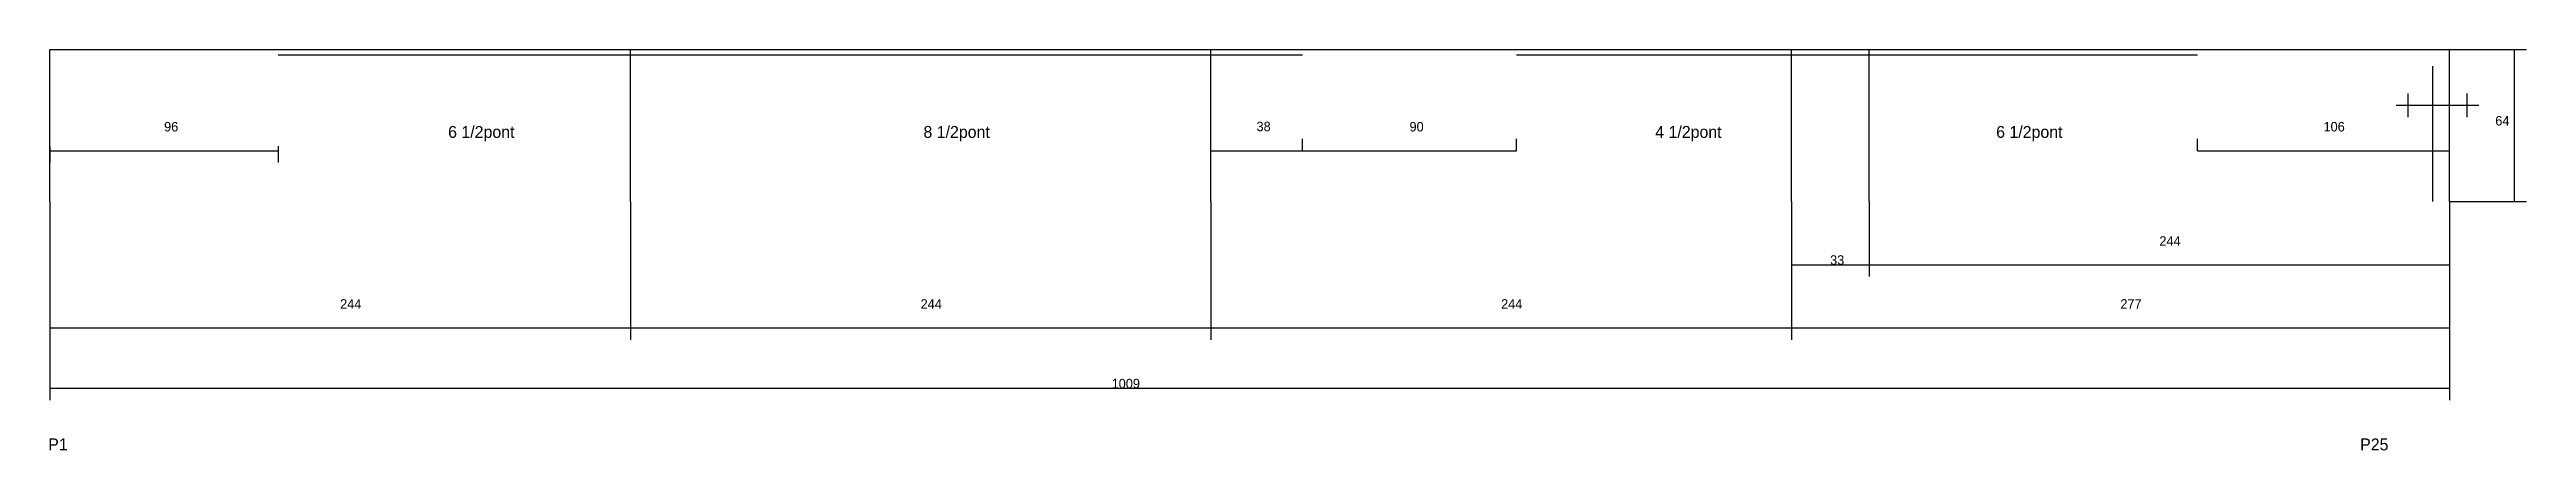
# Model space of a CAD drawing. Header units: metres. Extents: x -41 to 34840, y -36000 to 1848.
# Drawn here: x 5880 to 6921, y -11316 to -11148 of the extents above; entities that cross this region are included whole.
import ezdxf

# ---------------------------------------------------------------- set-up
doc = ezdxf.new("R2010")
doc.units = ezdxf.units.M
for name, color, linetype in [('COTA', 4, 'Continuous'), ('Cota Seção (2x)', 4, 'Continuous'), ('NOMENCLATURA', 7, 'Continuous'), ('Painéis', 200, 'Continuous'), ('SARR_2.2x7', 40, 'Continuous')]:
    doc.layers.add(name, color=color, linetype=linetype)

msp = doc.modelspace()

# ---------------------------------------------------------------- texts
at = {"layer": 'COTA'}
for s, p in [('244', (6002, -11256.6)), ('244', (6246, -11256.6)), ('244', (6490, -11256.6)), ('277', (6750.3, -11256.6)), ('1009', (6326.3, -11290.1))]:
    msp.add_text(s, height=4, dxfattribs=at).set_placement(p)
at = {"layer": 'Cota Seção (2x)'}
for s, p in [('96', (5928, -11182)), ('38', (6387.2, -11181.9)), ('90', (6451.5, -11182)), ('106', (6835.7, -11182)), ('64', (6907.9, -11179.5)), ('244', (6766.7, -11230.1)), ('33', (6628.3, -11238.1))]:
    msp.add_text(s, height=4, dxfattribs=at).set_placement(p)
at = {"layer": 'NOMENCLATURA'}
for s, p in [('6 1/2pont', (6047.4, -11184.7)), ('8 1/2pont', (6247.2, -11184.7)), ('4 1/2pont', (6554.8, -11184.7)), ('6 1/2pont', (6698.1, -11184.7)), ('P1', (5879.3, -11316.2)), ('P25', (6851.1, -11316.2))]:
    msp.add_text(s, height=5, dxfattribs=at).set_placement(p)

# ---------------------------------------------------------------- linework, layer by layer
at = {"layer": 'COTA'}
for p, q in [((5880, -11211.5), (5880, -11295.1)), ((5880, -11211.5), (5880, -11269.7)), ((6124, -11211.5), (6124, -11269.7)), ((6124, -11211.5), (6124, -11269.7)), ((6368, -11211.5), (6368, -11269.7)), ((6368, -11211.5), (6368, -11269.7)), ((6612, -11211.5), (6612, -11269.7)), ((6612, -11211.5), (6612, -11269.7)), ((6888.7, -11211.5), (6888.7, -11269.7)), ((6888.7, -11211.5), (6888.7, -11295.1)), ((5880, -11264.7), (6124, -11264.7)), ((6124, -11264.7), (6368, -11264.7)), ((6368, -11264.7), (6612, -11264.7)), ((6612, -11264.7), (6888.7, -11264.7)), ((5880, -11290.1), (6888.7, -11290.1))]:
    msp.add_line(p, q, dxfattribs=at)
at = {"layer": 'Cota Seção (2x)'}
for p, q in [((6888.7, -11147.5), (6921, -11147.5)), ((6916, -11211.5), (6916, -11147.5)), ((5880, -11188.2), (5880, -11195.1)), ((5880, -11190.1), (5976, -11190.1)), ((5976, -11188.2), (5976, -11195.1)), ((6368, -11190.1), (6368, -11185.1)), ((6368, -11190.1), (6406.5, -11190.1)), ((6406.5, -11190.1), (6406.5, -11185.1)), ((6406.5, -11190.1), (6406.5, -11185.1)), ((6406.5, -11190.1), (6496.5, -11190.1)), ((6496.5, -11190.1), (6496.5, -11185.1)), ((6782.7, -11190.1), (6782.7, -11185.1)), ((6782.7, -11190.1), (6888.7, -11190.1)), ((6888.7, -11190.1), (6888.7, -11185.1)), ((6612, -11211.5), (6612, -11243.1)), ((6644.7, -11211.5), (6644.7, -11243.1)), ((6644.7, -11211.5), (6644.7, -11243.1)), ((6888.7, -11211.5), (6921, -11211.5)), ((6888.7, -11211.5), (6888.7, -11243.1)), ((6612, -11238.1), (6644.7, -11238.1)), ((6644.7, -11238.1), (6888.7, -11238.1))]:
    msp.add_line(p, q, dxfattribs=at)
at = {"layer": 'NOMENCLATURA'}
for p, q in [((6866.2, -11171), (6901, -11171)), ((6871.2, -11166), (6871.2, -11176)), ((6896, -11166), (6896, -11176))]:
    msp.add_line(p, q, dxfattribs=at)
at = {"layer": 'Painéis'}
for p, q in [((5880, -11147.5), (6888.7, -11147.5)), ((5880, -11211.5), (5880, -11147.5)), ((6124, -11211.5), (6124, -11147.5)), ((6368, -11211.5), (6368, -11147.5)), ((6612, -11211.5), (6612, -11147.5)), ((6644.7, -11211.5), (6644.7, -11147.5)), ((6888.7, -11211.5), (6888.7, -11147.5))]:
    msp.add_line(p, q, dxfattribs=at)
at = {"layer": 'SARR_2.2x7'}
for p, q in [((5976, -11149.7), (6124, -11149.7)), ((6124, -11149.7), (6368, -11149.7)), ((6368, -11149.7), (6406.5, -11149.7)), ((6496.5, -11149.7), (6612, -11149.7)), ((6612, -11149.7), (6782.7, -11149.7)), ((6881.7, -11211.5), (6881.7, -11154.5))]:
    msp.add_line(p, q, dxfattribs=at)

msp.set_redraw_order([(e.dxf.handle, doc.entitydb.next_handle()) for e in msp.query("TEXT MTEXT ATTDEF DIMENSION ARC_DIMENSION")])  # texts and dimensions are drawn at this point

doc.saveas('drawing.dxf')
